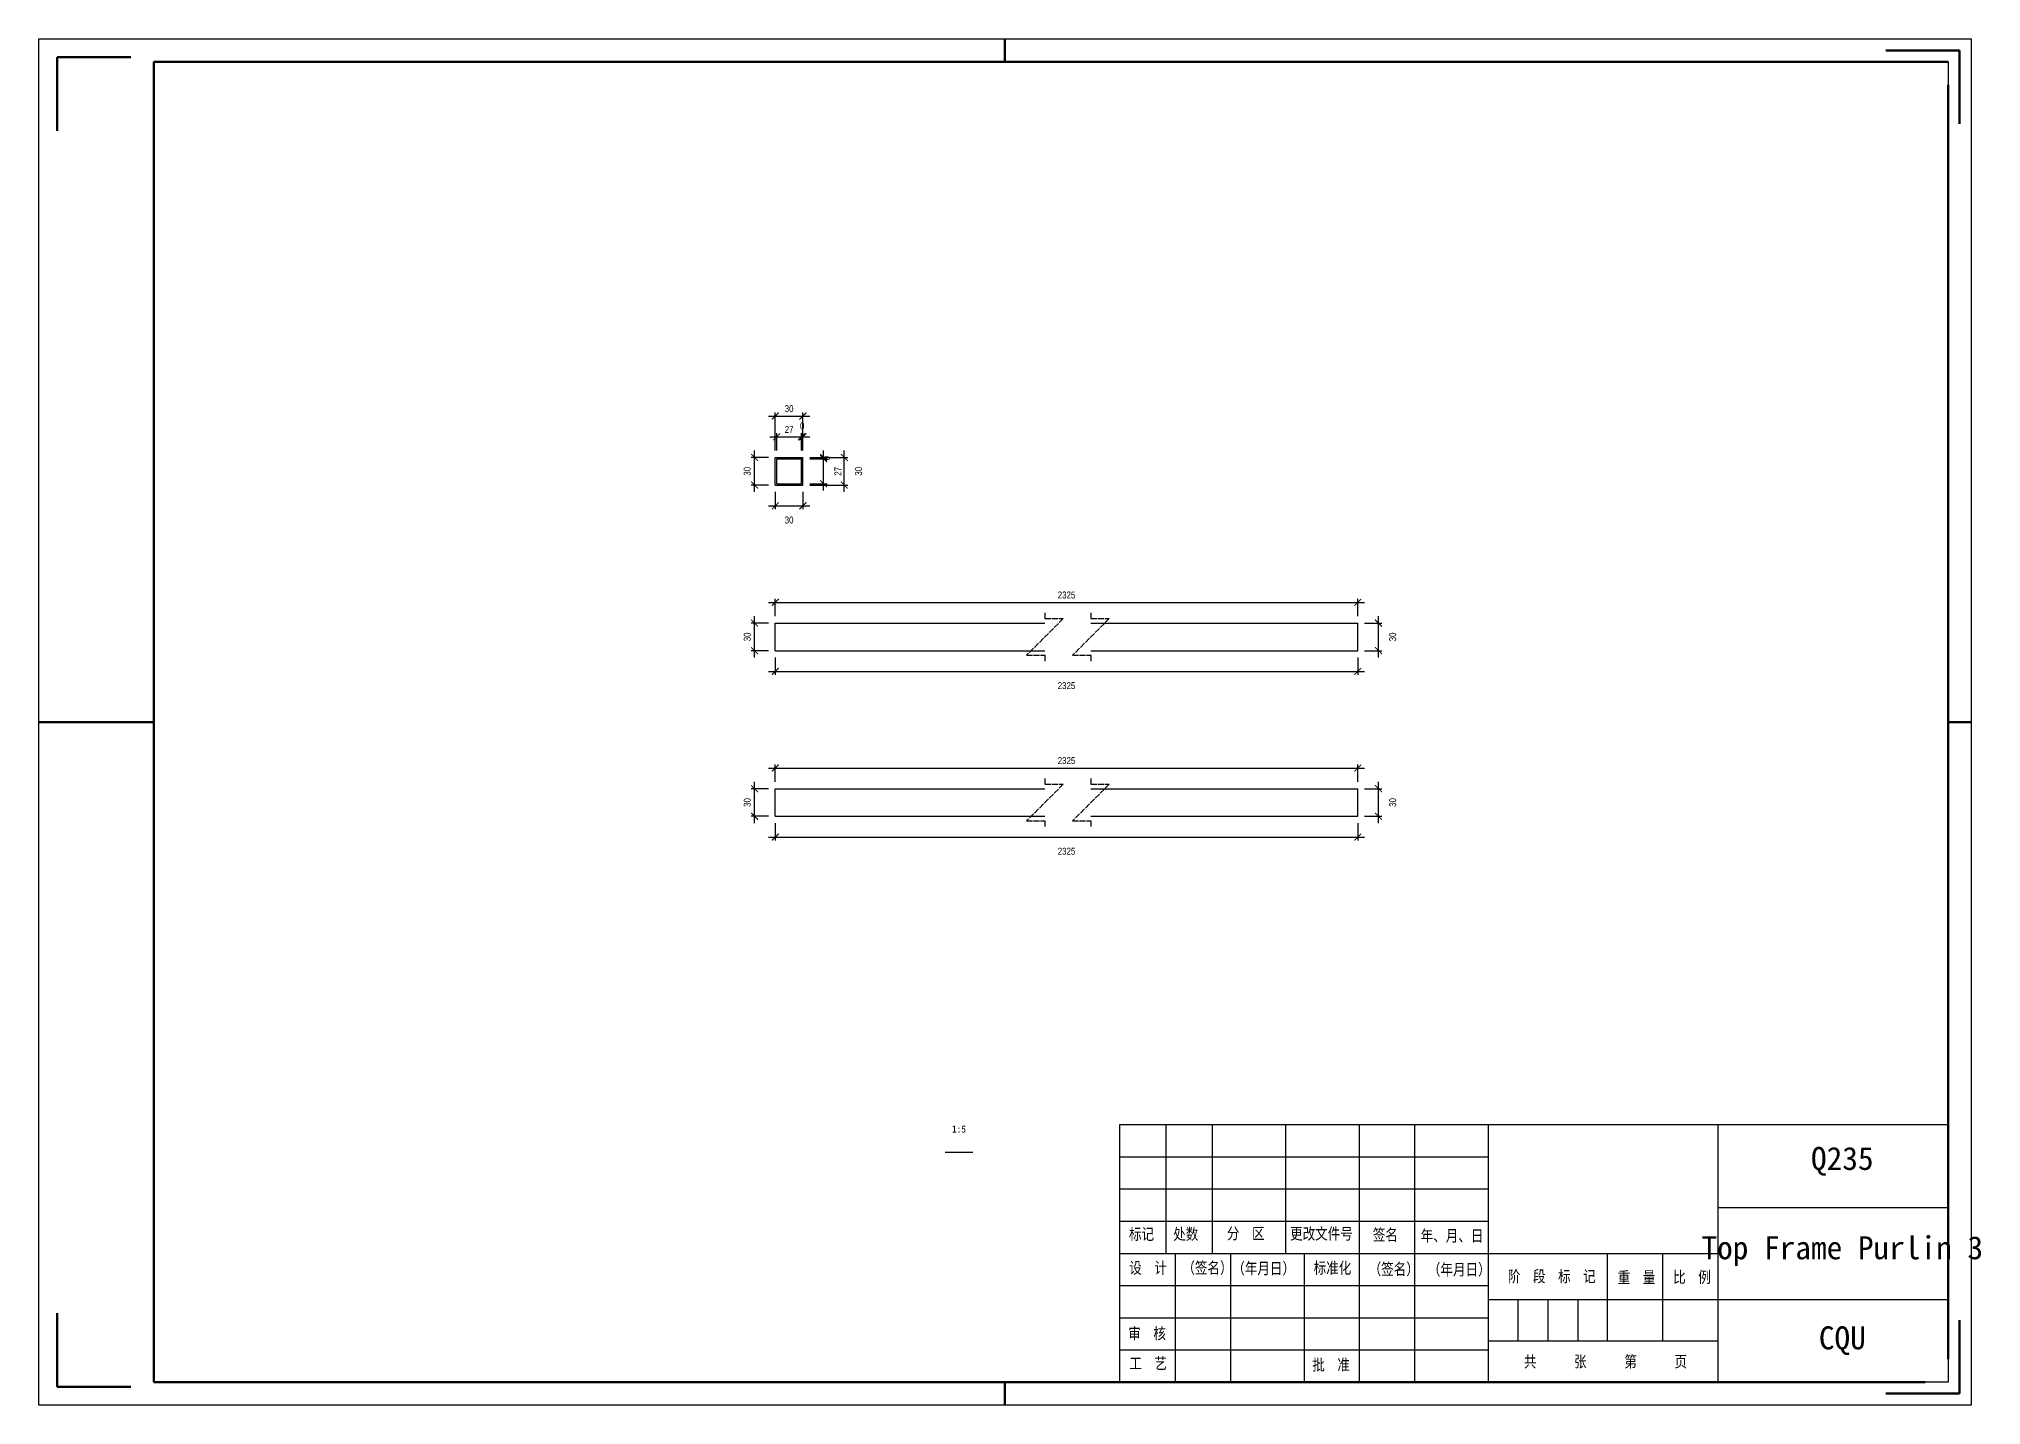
# Model space of a CAD drawing. Header units: millimetres. Extents: x 0 to 1925, y 0 to 4345.
# Drawn here: x 1470 to 1892.2, y 3303 to 3600 of the extents above; entities that cross this region are included whole.
import ezdxf

# ---------------------------------------------------------------- set-up
doc = ezdxf.new("R2010")
doc.units = ezdxf.units.MM
doc.linetypes.add('DASHED', pattern=[1.524, 1.27, -0.254])
doc.layers.add('总内框线', color=7, linetype='Continuous', lineweight=50)
doc.layers.add('总外框线', color=7, linetype='Continuous', lineweight=30)
doc.styles.add('OpenSansCondensed-Light', font='OpenSansCondensed-Light.ttf')
doc.styles.add('陈杰（2）', font='gbenor.shx', dxfattribs={"width": 0.8, "bigfont": 'gbcbig.shx'})
doc.dimstyles.new('EZDXF', dxfattribs={"dimtxt": 0.25, "dimasz": 0.175, "dimexe": 0.375, "dimexo": 0.125, "dimgap": 0.1, "dimtad": 1, "dimlfac": 100, "dimzin": 12, "dimdsep": 46, "dimtxsty": 'OpenSansCondensed-Light', "dimblk": 'ARCHTICK', "dimcen": 2.5, "dimazin": 3, "dimtfac": 0.5, "dimtmove": 2, "dimatfit": 3, "dimarcsym": 0})

msp = doc.modelspace()

# ---------------------------------------------------------------- texts
at = {"attachment_point": 5}
for s, insert, char_height in [('1:5', (1670, 3363), 1.5), ('Q235', (1862, 3356), 5), ('Top Frame Purlin 3', (1862, 3336.5), 5), ('CQU', (1862, 3317), 5)]:
    msp.add_mtext(s, dxfattribs=dict(at, insert=insert, char_height=char_height))
at = {"char_height": 2.5, "width": 93.0192856, "attachment_point": 1, "style": '陈杰（2）'}
for s, insert in [('{\\fSimSun|b0|i0|c134|p2;标记}', (1706.95482, 3341.44053)), ('{\\fSimSun|b0|i0|c134|p2;处数}', (1716.57596, 3341.45543)), ('{\\fSimSun|b0|i0|c134|p2;分\u3000区}', (1728.23692, 3341.57959)), ('{\\fSimSun|b0|i0|c134|p2;更改文件号}', (1741.97169, 3341.52496)), ('{\\fSimSun|b0|i0|c134|p2;签名}', (1759.95608, 3341.2667)), ('{\\fSimSun|b0|i0|c134|p2;年、月、日}', (1770.35064, 3341.07301)), ('{\\fSimSun|b0|i0|c134|p2;设\u3000计}', (1707.01432, 3334.10007)), ('{\\fSimSun|b0|i0|c134|p2;（签名）}', (1718.55629, 3334.10007)), ('{\\fSimSun|b0|i0|c134|p2;\u3000（年月日）}', (1726.68156, 3333.98584)), ('{\\fSimSun|b0|i0|c134|p2;标准化}', (1747.08823, 3334.08517)), ('{\\fSimSun|b0|i0|c134|p2;（签名）}', (1759.05516, 3333.83685)), ('{\\fSimSun|b0|i0|c134|p2;（年月日）}', (1771.923, 3333.73752)), ('{\\fSimSun|b0|i0|c134|p2;阶\u3000段\u3000标\u3000记}', (1789.30395, 3332.25254)), ('{\\fSimSun|b0|i0|c134|p2;重\u3000量}', (1813.18681, 3332.02408)), ('{\\fSimSun|b0|i0|c134|p2;比\u3000例}', (1825.23873, 3332.09361)), ('{\\fSimSun|b0|i0|c134|p2;审\u3000核}', (1706.81034, 3319.83138)), ('{\\fSimSun|b0|i0|c134|p2;工\u3000艺}', (1707.01432, 3313.34515)), ('{\\fSimSun|b0|i0|c134|p2;批\u3000准}', (1746.78226, 3313.0273)), ('{\\fSimSun|b0|i0|c134|p2;共\u3000\u3000\u3000张\u3000\u3000\u3000第\u3000\u3000\u3000页}', (1792.79713, 3313.72757))]:
    msp.add_mtext(s, dxfattribs=dict(at, insert=insert))

# ---------------------------------------------------------------- blocks, each defined once
blk = doc.blocks.new('_ARCHTICK')
at = {"color": 0, "linetype": 'ByBlock', "const_width": 0.15}
blk.add_lwpolyline([(-0.5, -0.5), (0.5, 0.5)], dxfattribs=at)

# ---------------------------------------------------------------- dimensions: what is measured, and where the dimension line sits
for base, p1, p2, location, text, override in [((1630.07901, 3518), (1630.07901, 3509), (1636.07901, 3509), (1633.07901, 3519.6), '30', {"dimtxt": 1.5, "dimasz": 1.5, "dimexe": 0.75, "dimexo": 1.5, "dimtad": 1, "dimlfac": 5, "dimblk": 'ARCHTICK', "dimsah": 0, "dimtsz": 0, "dimdle": 1.5, "dimtmove": 2}), ((1635.77901, 3513.5), (1635.77901, 3509), (1636.07901, 3509), (1635.92901, 3515.85), '0', {"dimtxt": 1.5, "dimasz": 1.5, "dimexe": 0.75, "dimexo": 1.5, "dimtad": 1, "dimlfac": 5, "dimblk": 'ARCHTICK', "dimsah": 0, "dimtsz": 0, "dimdle": 1.5, "dimtmove": 2}), ((1630.07901, 3498.5), (1630.07901, 3503), (1636.07901, 3503), (1633.07901, 3495.4), '30', {"dimtxt": 1.5, "dimasz": 1.5, "dimexe": 0.75, "dimexo": 1.5, "dimtad": 4, "dimlfac": 5, "dimblk": 'ARCHTICK', "dimsah": 0, "dimtsz": 0, "dimdle": 1.5, "dimtmove": 2}), ((1630.07901, 3477.5), (1630.07901, 3473), (1756.67901, 3473), (1693.37901, 3479.1), '2325', {"dimtxt": 1.5, "dimasz": 1.5, "dimexe": 0.75, "dimexo": 1.5, "dimtad": 1, "dimlfac": 5, "dimblk": 'ARCHTICK', "dimsah": 0, "dimtsz": 0, "dimdle": 1.5, "dimtmove": 2}), ((1630.07901, 3462.5), (1630.07901, 3467), (1756.67901, 3467), (1693.37901, 3459.4), '2325', {"dimtxt": 1.5, "dimasz": 1.5, "dimexe": 0.75, "dimexo": 1.5, "dimtad": 4, "dimlfac": 5, "dimblk": 'ARCHTICK', "dimsah": 0, "dimtsz": 0, "dimdle": 1.5, "dimtmove": 2}), ((1630.07901, 3441.5), (1630.07901, 3437), (1756.67901, 3437), (1693.37901, 3443.1), '2325', {"dimtxt": 1.5, "dimasz": 1.5, "dimexe": 0.75, "dimexo": 1.5, "dimtad": 1, "dimlfac": 5, "dimblk": 'ARCHTICK', "dimsah": 0, "dimtsz": 0, "dimdle": 1.5, "dimtmove": 2}), ((1630.07901, 3426.5), (1630.07901, 3431), (1756.67901, 3431), (1693.37901, 3423.4), '2325', {"dimtxt": 1.5, "dimasz": 1.5, "dimexe": 0.75, "dimexo": 1.5, "dimtad": 4, "dimlfac": 5, "dimblk": 'ARCHTICK', "dimsah": 0, "dimtsz": 0, "dimdle": 1.5, "dimtmove": 2})]:
    msp.add_linear_dim(base=base, p1=p1, p2=p2, location=location, text=text, dimstyle='EZDXF', override=override).render()
msp.add_linear_dim(base=(1630.37901, 3513.5), p1=(1630.37901, 3509), p2=(1635.77901, 3509), location=(1633.07901, 3515.1), dimstyle='EZDXF', override={"dimtxt": 1.5, "dimasz": 1.5, "dimexe": 0.75, "dimexo": 1.5, "dimtad": 1, "dimlfac": 5, "dimblk": 'ARCHTICK', "dimsah": 0, "dimtsz": 0, "dimdle": 1.5, "dimtmove": 2}).render()
for base, p1, p2, location, text, override in [((1625.57901, 3503), (1630.07901, 3503), (1630.07901, 3509), (1623.97901, 3506), '30', {"dimtxt": 1.5, "dimasz": 1.5, "dimexe": 0.75, "dimexo": 1.5, "dimtad": 1, "dimlfac": 5, "dimblk": 'ARCHTICK', "dimsah": 0, "dimtsz": 0, "dimdle": 1.5, "dimtmove": 2}), ((1640.57901, 3508.7), (1636.07901, 3508.7), (1636.07901, 3509), (1641.22901, 3508.85), '0', {"dimtxt": 1.5, "dimasz": 1.5, "dimexe": 0.75, "dimexo": 1.5, "dimtad": 4, "dimlfac": 5, "dimblk": 'ARCHTICK', "dimsah": 0, "dimtsz": 0, "dimdle": 1.5, "dimtmove": 2}), ((1645.07901, 3503), (1636.07901, 3503), (1636.07901, 3509), (1648.17901, 3506), '30', {"dimtxt": 1.5, "dimasz": 1.5, "dimexe": 0.75, "dimexo": 1.5, "dimtad": 4, "dimlfac": 5, "dimblk": 'ARCHTICK', "dimsah": 0, "dimtsz": 0, "dimdle": 1.5, "dimtmove": 2}), ((1625.57901, 3467), (1630.07901, 3467), (1630.07901, 3473), (1623.97901, 3470), '30', {"dimtxt": 1.5, "dimasz": 1.5, "dimexe": 0.75, "dimexo": 1.5, "dimtad": 1, "dimlfac": 5, "dimblk": 'ARCHTICK', "dimsah": 0, "dimtsz": 0, "dimdle": 1.5, "dimtmove": 2}), ((1761.17901, 3467), (1756.67901, 3467), (1756.67901, 3473), (1764.27901, 3470), '30', {"dimtxt": 1.5, "dimasz": 1.5, "dimexe": 0.75, "dimexo": 1.5, "dimtad": 4, "dimlfac": 5, "dimblk": 'ARCHTICK', "dimsah": 0, "dimtsz": 0, "dimdle": 1.5, "dimtmove": 2}), ((1625.57901, 3431), (1630.07901, 3431), (1630.07901, 3437), (1623.97901, 3434), '30', {"dimtxt": 1.5, "dimasz": 1.5, "dimexe": 0.75, "dimexo": 1.5, "dimtad": 1, "dimlfac": 5, "dimblk": 'ARCHTICK', "dimsah": 0, "dimtsz": 0, "dimdle": 1.5, "dimtmove": 2}), ((1761.17901, 3431), (1756.67901, 3431), (1756.67901, 3437), (1764.27901, 3434), '30', {"dimtxt": 1.5, "dimasz": 1.5, "dimexe": 0.75, "dimexo": 1.5, "dimtad": 4, "dimlfac": 5, "dimblk": 'ARCHTICK', "dimsah": 0, "dimtsz": 0, "dimdle": 1.5, "dimtmove": 2})]:
    msp.add_linear_dim(base=base, p1=p1, p2=p2, angle=90, location=location, text=text, dimstyle='EZDXF', override=override).render()
msp.add_linear_dim(base=(1640.57901, 3503.3), p1=(1636.07901, 3503.3), p2=(1636.07901, 3508.7), angle=90, location=(1643.67901, 3506), dimstyle='EZDXF', override={"dimtxt": 1.5, "dimasz": 1.5, "dimexe": 0.75, "dimexo": 1.5, "dimtad": 4, "dimlfac": 5, "dimblk": 'ARCHTICK', "dimsah": 0, "dimtsz": 0, "dimdle": 1.5, "dimtmove": 2}).render()

# ---------------------------------------------------------------- linework, layer by layer
for p, q in [((1885, 3595), (1885, 3410)), ((1630.07901, 3509), (1636.07901, 3509)), ((1630.07901, 3503), (1630.07901, 3509)), ((1630.37901, 3508.7), (1635.77901, 3508.7)), ((1630.37901, 3503.3), (1630.37901, 3508.7)), ((1635.77901, 3503.3), (1635.77901, 3508.7)), ((1636.07901, 3503), (1636.07901, 3509)), ((1630.07901, 3503), (1636.07901, 3503)), ((1630.37901, 3503.3), (1635.77901, 3503.3)), ((1630.07901, 3467), (1630.07901, 3473)), ((1630.07901, 3473), (1688.67901, 3473)), ((1698.67901, 3473), (1756.67901, 3473)), ((1756.67901, 3467), (1756.67901, 3473)), ((1630.07901, 3467), (1688.67901, 3467)), ((1698.67901, 3467), (1756.67901, 3467)), ((1630.07901, 3431), (1630.07901, 3437)), ((1630.07901, 3437), (1688.67901, 3437)), ((1698.67901, 3437), (1756.67901, 3437)), ((1756.67901, 3431), (1756.67901, 3437)), ((1630.07901, 3431), (1688.67901, 3431)), ((1698.67901, 3431), (1756.67901, 3431)), ((1705, 3364), (1885, 3364)), ((1705, 3308), (1705, 3364)), ((1715, 3364), (1715, 3336)), ((1725, 3364), (1725, 3336)), ((1741, 3364), (1741, 3336)), ((1757, 3364), (1757, 3336)), ((1769, 3364), (1769, 3308)), ((1785, 3364), (1785, 3308)), ((1835, 3308), (1835, 3364)), ((1885, 3364), (1885, 3308)), ((1667, 3358), (1673, 3358)), ((1705, 3357), (1785, 3357)), ((1705, 3350), (1785, 3350)), ((1835, 3346), (1885, 3346)), ((1705, 3343), (1785, 3343)), ((1705, 3336), (1835, 3336)), ((1717, 3336), (1717, 3308)), ((1729, 3336), (1729, 3308)), ((1745, 3336), (1745, 3308)), ((1757, 3336), (1757, 3308)), ((1811, 3317), (1811, 3336)), ((1823, 3317), (1823, 3336)), ((1705, 3329), (1785, 3329)), ((1785, 3326), (1835, 3326)), ((1791.5, 3326), (1791.5, 3317)), ((1798, 3326), (1798, 3317)), ((1804.5, 3326), (1804.5, 3317)), ((1835, 3326), (1885, 3326)), ((1705, 3322), (1785, 3322)), ((1705, 3315), (1785, 3315)), ((1785, 3317), (1835, 3317)), ((1885, 3308), (1705, 3308))]:
    msp.add_line(p, q)
at = {"linetype": 'DASHED'}
for p, q in [((1688.67901, 3475.25), (1688.67901, 3474)), ((1698.67901, 3475.25), (1698.67901, 3474)), ((1692.67901, 3474), (1684.67901, 3466)), ((1688.67901, 3474), (1692.67901, 3474)), ((1702.67901, 3474), (1694.67901, 3466)), ((1698.67901, 3474), (1702.67901, 3474)), ((1684.67901, 3466), (1688.67901, 3466)), ((1688.67901, 3466), (1688.67901, 3464.75)), ((1694.67901, 3466), (1698.67901, 3466)), ((1698.67901, 3466), (1698.67901, 3464.75)), ((1692.67901, 3438), (1684.67901, 3430)), ((1688.67901, 3439.25), (1688.67901, 3438)), ((1688.67901, 3438), (1692.67901, 3438)), ((1702.67901, 3438), (1694.67901, 3430)), ((1698.67901, 3439.25), (1698.67901, 3438)), ((1698.67901, 3438), (1702.67901, 3438)), ((1684.67901, 3430), (1688.67901, 3430)), ((1688.67901, 3430), (1688.67901, 3428.75)), ((1694.67901, 3430), (1698.67901, 3430)), ((1698.67901, 3430), (1698.67901, 3428.75))]:
    msp.add_line(p, q, dxfattribs=at)
at = {"layer": '总内框线'}
for p, q in [((1680, 3595), (1680, 3600)), ((1887.5, 3597.5), (1871.5, 3597.5)), ((1887.5, 3597.5), (1887.5, 3581.5)), ((1474, 3596), (1474, 3580)), ((1474, 3596), (1490, 3596)), ((1495, 3308), (1495, 3595)), ((1495, 3595), (1885, 3595)), ((1885, 3590), (1885, 3313)), ((1470, 3451.5), (1495, 3451.5)), ((1885, 3451.5), (1890, 3451.5)), ((1474, 3307), (1474, 3323)), ((1887.5, 3305.5), (1887.5, 3321.5)), ((1474, 3307), (1490, 3307)), ((1880, 3308), (1495, 3308)), ((1680, 3303), (1680, 3308)), ((1887.5, 3305.5), (1871.5, 3305.5))]:
    msp.add_line(p, q, dxfattribs=at)
at = {"layer": '总外框线'}
for p, q in [((1470, 3303), (1470, 3600)), ((1470, 3600), (1890, 3600)), ((1890, 3600), (1890, 3303)), ((1890, 3303), (1470, 3303))]:
    msp.add_line(p, q, dxfattribs=at)

msp.set_redraw_order([(e.dxf.handle, doc.entitydb.next_handle()) for e in msp.query("TEXT MTEXT ATTDEF DIMENSION ARC_DIMENSION")])  # texts and dimensions are drawn at this point

doc.saveas('drawing.dxf')
